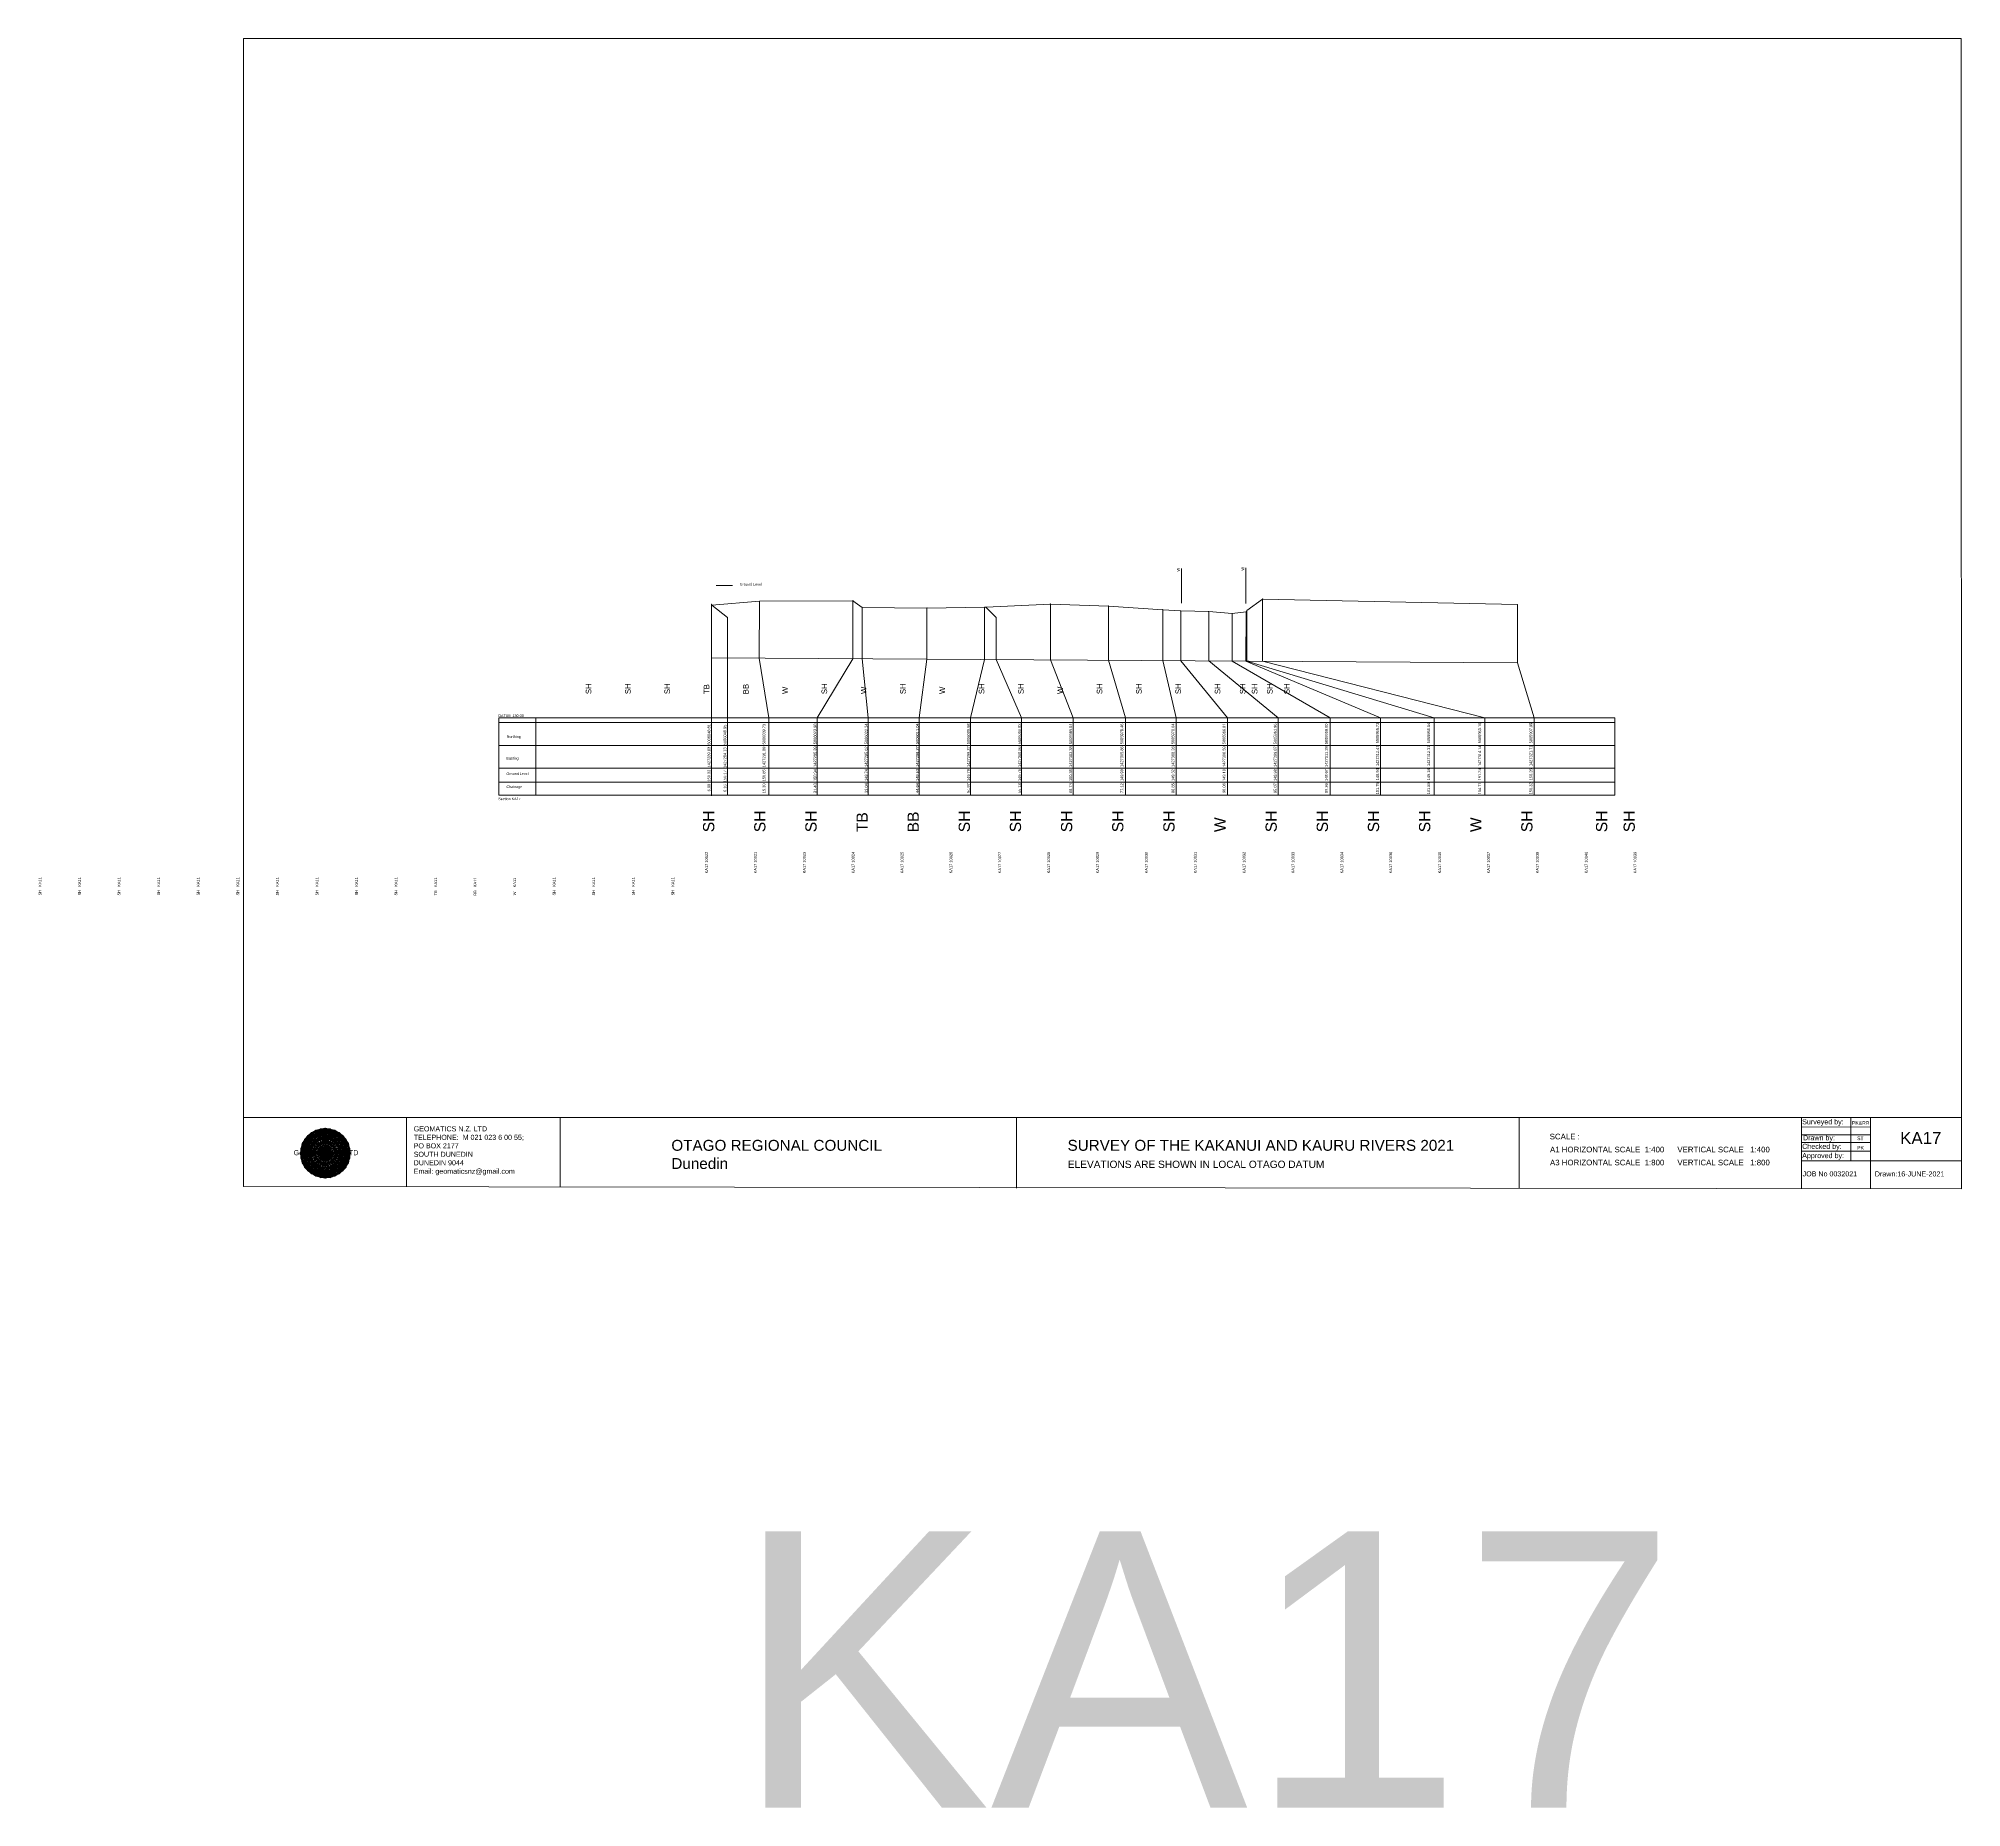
# Model space of a CAD drawing. Header units: millimetres. Extents: x -9373823 to 1075569, y -13754315 to 1425285150.
# Drawn here: x -1009452 to -665330, y -64956 to 251520 of the extents above; entities that cross this region are included whole.
import ezdxf

# ---------------------------------------------------------------- set-up
doc = ezdxf.new("R2010")
doc.units = ezdxf.units.MM
doc.header["$PDMODE"] = 35
doc.header["$PDSIZE"] = 20
doc.layers.get('0').update_dxf_attribs({"lineweight": 0})
doc.layers.add('CODE', color=7, linetype='Continuous', lineweight=0)
doc.layers.add('geo', color=7, linetype='Continuous', lineweight=0)
doc.styles.get("Standard").update_dxf_attribs({"font": 'arial.ttf'})

# ---------------------------------------------------------------- blocks, each defined once
blk = doc.blocks.new('Geomatics_Circle_SPT')
at = {"layer": 'geo', "color": 2, "linetype": 'Continuous', "lineweight": 0}
for p, q in [((0, 25.2), (-25.2, 0)), ((-24.7, 4.9), (-4.9, 24.7)), ((-24.7, -4.9), (4.9, 24.7)), ((-9.7, 23.3), (-23.3, 9.6)), ((9.7, 23.3), (-23.3, -9.7)), ((-21, 14), (-14, 21)), ((-21, -14), (14, 21)), ((-14, 21), (21, -14)), ((23.3, -9.7), (-9.7, 23.3)), ((-4.9, 24.7), (24.7, -4.9)), ((25.2, 0), (0, 25.2)), ((4.9, 24.7), (24.7, 4.9)), ((23.3, 9.7), (9.7, 23.3)), ((14, 21), (21, 14)), ((4.9, -24.7), (-24.7, 4.9)), ((-24.7, 0), (0, -24.7)), ((-23.3, 9.7), (9.7, -23.3)), ((14, -21), (-21, 14)), ((0, 0), (-17.8, 17.8)), ((0, 0), (-17.8, -17.8)), ((21, 14), (-14, -21)), ((-9.7, -23.3), (23.3, 9.7)), ((24.7, 4.9), (-4.9, -24.7)), ((0, 0), (17.8, 17.8)), ((0, 0), (17.8, -17.8)), ((0, -24.8), (25.2, 0)), ((17.8, 18.1), (17.8, 18.1)), ((-4.9, -24.7), (-24.7, -4.9)), ((-23.3, -9.7), (-9.7, -23.3)), ((-14, -21), (-21, -14)), ((-17.8, -17.8), (-17.8, -17.8)), ((24.7, -4.9), (4.9, -24.7)), ((9.7, -23.3), (23.3, -9.7)), ((21, -14), (14, -21)), ((18.1, -17.8), (18.1, -17.8)), ((4.9, -24.7), (4.9, -24.7))]:
    blk.add_line(p, q, dxfattribs=at)
at = {"layer": 'geo', "color": 1, "linetype": 'Continuous', "lineweight": 0}
for p, q in [((-25.2, 0), (9.7, 23.3)), ((-25.2, 0), (-9.6, 23.3)), ((-4.9, 24.8), (-24.7, -4.9)), ((4.9, 24.7), (-24.7, 4.9)), ((14, 21), (-24.7, -4.9)), ((-14, 21), (-24.7, 4.9)), ((-23.3, 9.7), (0, 25.2)), ((-23.3, -9.6), (0, 25.2)), ((4.9, 24.8), (-21, -14)), ((-4.9, 24.7), (-21, 14)), ((14, 21), (-21, 14)), ((-14, 21), (-21, -14)), ((-17.8, 17.8), (9.7, 23.3)), ((-17.8, 17.8), (-9.6, 23.3)), ((-17.8, -17.8), (9.7, 23.3)), ((-17.8, -17.8), (-9.7, 23.3)), ((4.9, 24.7), (-14, 21)), ((-4.9, 24.7), (-14, -20.9)), ((0, 0), (-14, 21)), ((-14, 21), (-4.9, -24.7)), ((-14, 21), (-14, 21)), ((24.7, -4.9), (-14, 21)), ((21, 14), (-14, 21)), ((-9.8, 23.1), (-9.8, 23.1)), ((-9.7, 23.3), (0, 25.2)), ((-9.7, 23.3), (0, -25.2)), ((-9.7, -23.3), (0, 25.2)), ((-9.6, 23.3), (17.8, -17.8)), ((-9.6, 23.3), (25.2, 0)), ((-9.6, 23.3), (17.8, 17.8)), ((0, 0), (-4.9, 24.7)), ((-4.9, 24.7), (-4.9, 24.7)), ((21, -14), (-4.9, 24.7)), ((24.8, 4.9), (-4.9, 24.7)), ((14, 21), (-4.9, 24.7)), ((-0.2, 25.1), (-0.2, 25.1)), ((0, 25.2), (9.7, -23.3)), ((0, 25.2), (23.3, -9.7)), ((0, 25.2), (23.3, 9.7)), ((0, 25.2), (9.7, 23.3)), ((0, 0), (4.9, 24.7)), ((0, -25.2), (9.7, 23.3)), ((0, 0), (14, 21)), ((21, 14), (4.9, 24.8)), ((14, -21), (4.9, 24.7)), ((24.7, -4.9), (4.9, 24.7)), ((4.9, 24.7), (4.9, 24.7)), ((4.9, -24.7), (14, 21)), ((9.4, 23.3), (9.4, 23.3)), ((9.7, 23.3), (17.8, -17.8)), ((9.7, 23.3), (25.2, 0)), ((9.7, 23.3), (17.8, 17.9)), ((21, -14), (14, 21)), ((24.7, 4.9), (14, 21)), ((14, 21), (14, 21)), ((-25.2, 0), (23.3, 9.7)), ((-25.2, 0), (-23.3, 9.7)), ((-23.3, -9.7), (-25.2, 0)), ((-9.6, -23.3), (-25.2, 0)), ((9.7, -23.3), (-25.2, 0)), ((21, 14), (-24.7, 4.9)), ((-21, 14), (-24.7, -4.9)), ((0, 0), (-24.7, 4.9)), ((-24.7, 4.9), (-21, -14)), ((-24.7, 4.9), (-4.9, -24.7)), ((-24.7, 4.9), (14, -21)), ((-24.7, 4.9), (-24.7, 4.9)), ((0, 0), (-24.7, -4.9)), ((-23.3, -9.6), (17.8, 17.8)), ((-23.3, 9.7), (-17.8, 17.9)), ((-23.3, -9.6), (-17.8, 17.9)), ((-23.3, 9.7), (17.8, 17.8)), ((-17.8, -17.8), (-23.3, 9.7)), ((0, -25.2), (-23.3, 9.7)), ((-23.3, 9.7), (17.8, -17.8)), ((-23.3, 9.7), (25.2, 0)), ((-23.3, 9.4), (-23.3, 9.4)), ((-23.3, -9.7), (25.2, 0)), ((0, 0), (-21, 14)), ((-21, 14), (-14, -21)), ((-21, 14), (4.9, -24.7)), ((-21, 14), (-21, 14)), ((24.7, 4.9), (-21, 14)), ((0, 0), (-21, -14)), ((-17.9, 17.6), (-17.9, 17.6)), ((-9.7, -23.3), (-17.8, 17.8)), ((-17.8, 17.8), (9.7, -23.3)), ((-17.8, 17.8), (23.3, -9.6)), ((-17.8, 17.8), (23.3, 9.7)), ((-17.8, -17.8), (23.3, 9.7)), ((-14, -21), (24.7, 4.9)), ((0, 0), (-14, -21)), ((-9.6, -23.3), (17.8, 17.9)), ((25.2, 0), (-9.6, -23.3)), ((-4.9, -24.7), (21, 14)), ((0, 0), (-4.9, -24.7)), ((0, 0), (21, 14)), ((23.3, 9.7), (0, -25.2)), ((0, 0), (24.8, 4.9)), ((0, 0), (4.9, -24.7)), ((0, 0), (14, -21)), ((0, 0), (21, -14)), ((0, 0), (24.8, -4.9)), ((4.9, -24.7), (24.7, 4.9)), ((17.8, 17.8), (9.7, -23.3)), ((25.2, 0), (9.7, -23.3)), ((14, -21), (21, 14)), ((17.6, 17.9), (17.6, 17.9)), ((17.8, 17.8), (23.3, -9.7)), ((17.8, 17.8), (23.3, 9.7)), ((23.3, 9.7), (17.8, -17.8)), ((24.7, -4.9), (21, 14)), ((21, 14), (21, 14)), ((21, -14), (24.7, 4.9)), ((23.1, 9.8), (23.1, 9.8)), ((23.3, 9.7), (25.2, 0)), ((25.2, 0), (23.3, -9.6)), ((24.7, 4.9), (24.7, 4.9)), ((25.1, 0.2), (25.1, 0.2)), ((-25.2, 0), (23.3, -9.7)), ((-25.1, -0.2), (-25.1, -0.2)), ((-24.7, -4.9), (-24.7, -4.9)), ((-24.7, -4.9), (-14, -21)), ((-24.7, -4.9), (4.9, -24.7)), ((-24.7, -4.9), (21, -14)), ((-17.8, -17.8), (-23.3, -9.7)), ((0, -25.2), (-23.3, -9.6)), ((17.8, -17.8), (-23.3, -9.6)), ((-23.1, -9.8), (-23.1, -9.8)), ((-21, -14), (24.7, -4.9)), ((-21, -14), (-21, -14)), ((-21, -14), (-4.9, -24.7)), ((-21, -14), (14, -21)), ((23.3, -9.7), (-17.8, -17.8)), ((-9.6, -23.3), (-17.8, -17.8)), ((9.7, -23.3), (-17.8, -17.8)), ((-17.6, -17.9), (-17.6, -17.9)), ((-14, -21), (21, -14)), ((17.8, -17.8), (-9.7, -23.3)), ((-4.9, -24.7), (24.7, -4.9)), ((23.3, -9.6), (0, -25.2)), ((4.9, -24.7), (21, -14)), ((17.8, -17.8), (9.7, -23.3)), ((14, -21), (24.7, -4.9)), ((23.3, -9.6), (17.8, -17.8)), ((17.9, -17.6), (17.9, -17.6)), ((21, -14), (21, -14)), ((23.3, -9.4), (23.3, -9.4)), ((24.7, -4.9), (24.7, -4.9)), ((-14, -21), (-14, -21)), ((-14, -21), (4.9, -24.7)), ((0, -25.2), (-9.7, -23.3)), ((-9.4, -23.3), (-9.4, -23.3)), ((-4.9, -24.7), (14, -21)), ((-4.9, -24.7), (-4.9, -24.7)), ((9.7, -23.3), (0, -25.2)), ((0.2, -25.1), (0.2, -25.1)), ((4.9, -24.7), (4.9, -24.7)), ((9.8, -23.1), (9.8, -23.1)), ((14, -21), (14, -21))]:
    blk.add_line(p, q, dxfattribs=at)
at = {"layer": 'geo', "color": 114, "linetype": 'Continuous', "lineweight": 0}
for p, q in [((-24.7, 4.9), (14, 21)), ((9.7, 23.3), (-23.3, 9.7)), ((-20.9, 14), (4.9, 24.7)), ((0, 25.2), (-17.8, 17.8)), ((-14, 21), (-4.9, 24.7)), ((4.9, -24.7), (-14, 21)), ((0, 0), (-9.7, 23.3)), ((-4.9, 24.7), (14, -21)), ((17.8, -17.8), (0, 25.2)), ((0, 0), (9.7, 23.3)), ((4.9, 24.7), (21, -14)), ((23.3, -9.7), (9.7, 23.3)), ((14, 21), (24.7, -4.9)), ((17.9, 17.8), (-25.2, 0)), ((-24.7, -4.9), (21, 14)), ((-14, -21), (-24.7, 4.9)), ((0, 0), (-23.3, 9.7)), ((-23.3, 9.7), (-9.7, -23.3)), ((0, 0), (-23.3, -9.7)), ((-4.9, -24.7), (-21, 14)), ((24.8, 4.9), (-20.9, -14)), ((-17.8, 17.8), (0, -25.2)), ((0, 0), (-9.7, -23.3)), ((0, 0), (23.3, 9.7)), ((0, 0), (9.7, -23.3)), ((0, 0), (23.3, -9.7)), ((25.2, 0), (17.8, 17.8)), ((21, 14), (24.7, 4.9)), ((-25.2, 0), (-17.8, -17.8)), ((-21, -14), (-24.7, -4.9)), ((-17.8, -17.8), (25.2, 0)), ((24.8, -4.9), (-14, -21)), ((-9.6, -23.3), (23.3, -9.7)), ((21, -14), (-4.9, -24.8)), ((0, -25.2), (17.9, -17.8)), ((14, -21), (4.9, -24.8))]:
    blk.add_line(p, q, dxfattribs=at)
at = {"layer": 'geo', "color": 250, "linetype": 'Continuous', "lineweight": 0}
for p, q in [((-14, 21), (-14, 21)), ((14, 21), (-14, 21)), ((-14, 20.9), (-14, -21)), ((-9.7, 23.3), (9.7, 23.3)), ((-9.7, -23.3), (-9.7, 23.3)), ((-4.9, 24.7), (4.9, 24.7)), ((-4.9, 24.7), (-4.9, -24.7)), ((0, 0), (0, 25.2)), ((4.9, 24.7), (4.9, -24.7)), ((9.7, -23.3), (9.7, 23.3)), ((14, 21), (14, -21)), ((0, 0), (-25.2, 0)), ((24.7, 4.9), (-24.7, 4.9)), ((-24.7, 4.9), (-24.7, -4.9)), ((-23.3, 9.7), (23.3, 9.7)), ((-23.3, 9.7), (-23.3, 9.7)), ((-23.3, -9.7), (-23.3, 9.7)), ((21, 14), (-21, 14)), ((-21, 14), (-21, -14)), ((-17.8, 17.8), (17.8, 17.8)), ((-17.8, -17.8), (-17.8, 17.8)), ((0, 0), (0, -25.2)), ((0, 0), (25.2, 0)), ((17.8, -17.8), (17.8, 17.8)), ((21, 14), (21, 14)), ((21, -14), (21, 14)), ((23.3, 9.7), (23.3, -9.7)), ((24.7, 4.9), (24.7, 4.9)), ((24.7, -4.9), (24.7, 4.9)), ((-24.7, -4.9), (24.7, -4.9)), ((23.3, -9.7), (-23.3, -9.7)), ((-21, -14), (21, -14)), ((17.8, -17.8), (-17.8, -17.8)), ((-14, -21), (14, -21)), ((9.7, -23.3), (-9.7, -23.3)), ((-4.9, -24.7), (4.9, -24.7))]:
    blk.add_line(p, q, dxfattribs=at)
blk = doc.blocks.new('GeomaticsNZ TITLE BLOCK')
at = {"color": 7, "linetype": 'Continuous', "lineweight": 0}
for p, q in [((0, 94.9), (0, 1579.2)), ((0, 1579.2), (2363.4, 1579.2)), ((2363.4, 1579.2), (2364, 94.9)), ((2364, 94.9), (0, 94.9)), ((0, 94.9), (0, 0)), ((15.9, 94.9), (2364, 94.9)), ((224.3, 95.2), (224.3, -0.3)), ((2364, 94.9), (382.6, 94.9)), ((435.8, 95.2), (435.8, -0.7)), ((1063.4, 94.9), (1063.4, -2.4)), ((1755.4, 94.9), (1755.4, -2.6)), ((2143.9, 94.9), (2143.7, -3)), ((2143.9, 81.9), (2238.6, 81.7)), ((2211.5, 94.9), (2211.5, 36.1)), ((2238.6, 94.8), (2238.6, -3.2)), ((2364, -3.5), (2364, 94.9)), ((2143.6, 60.4), (2238.6, 60.4)), ((2143.9, 71), (2238.6, 71)), ((2143.8, 48.6), (2238.6, 48.6)), ((2143.8, 35.4), (2364, 35.3)), ((0, 0), (2364, -3.5))]:
    blk.add_line(p, q, dxfattribs=at)
at = {"color": 7, "linetype": 'Continuous', "lineweight": 0, "xscale": 1.36, "yscale": 1.36, "zscale": 1.36}
blk.add_blockref('Geomatics_Circle_SPT', (112.4, 45.7), dxfattribs=at)
at = {"color": 7, "linetype": 'Continuous', "lineweight": 0}
for s, p in [('PK&RR', (2213.2, 84.8)), ('ST', (2220.3, 63.6)), ('PK', (2220.4, 50.6))]:
    blk.add_text(s, height=5, dxfattribs=at).set_placement(p)
at = {"color": 7, "linetype": 'Continuous', "lineweight": 0, "attachment_point": 1}
for s, width, heights, insert, char_height in [('{\\C256;GEOMATICS N.Z. LTD                   \\PTELEPHONE:  M 021 023 6 00 55;\\PPO BOX 2177\\PSOUTH DUNEDIN\\PDUNEDIN 9044\\PEmail: geomaticsnz@gmail.com}', 3535.727, [94.7], (234, 82.7), 7), ('{\\C256;Surveyed by:}', 3535.727, [0], (2144.7, 92.4), 7), ('{\\C256;OTAGO REGIONAL COUNCIL\\PDunedin}', 3535.727, [0], (588.6, 64), 15), ('{\\C256;SURVEY OF THE KAKANUI AND KAURU RIVERS 2021}', 3535.727, [0], (1133.8, 64), 15), ('{\\C256;Checked by:}', 3535.727, [0], (2144.7, 58.6), 7), ('{\\C256;Drawn by:}', 3535.727, [0], (2145.8, 70.4), 7), ('{\\C256;Geomatics N.Z. LTD                   }', 125.079, [15.8], (68.8, 49.9), 7), ('{\\C256;ELEVATIONS ARE SHOWN IN LOCAL OTAGO DATUM}', 3535.727, [0], (1134.1, 35.4), 10), ('{\\C256;Approved by:}', 3535.727, [0], (2144.7, 45.9), 7), ('{\\C256;JOB No 0032021}', 3535.727, [0], (2145.3, 20.8), 7), ('{\\C256;Drawn:16-JUNE-2021}', 3535.727, [0], (2244.7, 20.7), 7)]:
    blk.add_mtext_dynamic_manual_height_columns(s, width=width, gutter_width=159, heights=heights, dxfattribs=dict(at, insert=insert, char_height=char_height))

msp = doc.modelspace()

# ---------------------------------------------------------------- linework, layer by layer
at = {"color": 7, "lineweight": 0}
for p, q in [((-804920, 150527), (-804920, 156706)), ((-793399, 150420), (-793399, 156813)), ((-744796, 139813), (-741787, 130000))]:
    msp.add_line(p, q, dxfattribs=at)
at = {"color": 1, "lineweight": 0}
msp.add_line((-888160, 153653), (-885253, 153653), dxfattribs=at)
at = {"lineweight": 0}
for p, q in [((-889033, 150317), (-889033, 116048)), ((-880428, 150847), (-880492, 140671)), ((-863714, 150938), (-863714, 140565)), ((-862070, 149738), (-862070, 140554)), ((-850467, 149628), (-850467, 140481)), ((-840137, 149789), (-840137, 140416)), ((-793363, 148940), (-793419, 140120)), ((-889033, 140725), (-744796, 139813)), ((-880492, 140671), (-878778, 130000)), ((-863714, 140565), (-870100, 130000)), ((-862070, 140554), (-860969, 130000)), ((-850467, 140481), (-851880, 130000)), ((-840137, 140416), (-842641, 130000)), ((-838095, 140403), (-833554, 130000)), ((-828370, 140341), (-824310, 130000)), ((-817990, 140276), (-814914, 130000)), ((-808264, 140214), (-805877, 130000)), ((-805054, 140194), (-796710, 130000)), ((-800039, 140162), (-787601, 130000)), ((-795856, 140136), (-778302, 130000)), ((-793419, 140120), (-769306, 130000)), ((-793219, 140119), (-759690, 130000)), ((-790396, 140101), (-750618, 130000)), ((-927096, 130000), (-927096, 129453)), ((-878778, 116176), (-878778, 130000)), ((-870100, 116176), (-870100, 130000)), ((-860969, 116176), (-860969, 130000)), ((-851880, 116176), (-851880, 130000)), ((-842641, 116176), (-842641, 130000)), ((-833554, 116176), (-833554, 130000)), ((-824310, 116176), (-824310, 130000)), ((-814914, 116176), (-814914, 130000)), ((-805877, 116176), (-805877, 130000)), ((-796710, 116176), (-796710, 130000)), ((-787601, 116176), (-787601, 130000)), ((-778302, 116176), (-778302, 130000)), ((-769306, 116176), (-769306, 130000)), ((-759690, 116176), (-759690, 130000)), ((-750618, 116176), (-750618, 130000)), ((-741787, 116176), (-741787, 130000))]:
    msp.add_line(p, q, dxfattribs=at)
at = {"color": 7, "lineweight": 0, "transparency": 33554687}
for p, q in [((-927096, 130000), (-727359, 130000)), ((-927096, 129453), (-927096, 116176)), ((-927096, 129154), (-727359, 129154)), ((-920460, 130000), (-920460, 116176)), ((-727359, 130000), (-727359, 116176)), ((-927096, 125031), (-727359, 125031)), ((-927096, 120970), (-727359, 120970)), ((-927096, 118467), (-727359, 118467)), ((-927096, 116176), (-727359, 116176))]:
    msp.add_line(p, q, dxfattribs=at)
at = {"color": 1, "lineweight": 0}
msp.add_lwpolyline([(-889033, 150317), (-888951, 150167), (-880428, 150847), (-863714, 150938), (-862070, 149738), (-850467, 149628), (-840137, 149789), (-839933, 149759), (-828370, 150349), (-817990, 149990), (-808264, 149320), (-805054, 149100), (-800039, 148980), (-795856, 148670), (-793363, 148940), (-793219, 149180), (-790396, 151241), (-744796, 150262)], dxfattribs=at)
at = {"lineweight": 0}
for points in [[(-888951, 150167), (-886127, 147928), (-886127, 140706)], [(-839933, 149759), (-838095, 147934), (-838095, 140403)], [(-828370, 150349), (-828370, 140341)], [(-817990, 149990), (-817990, 140276)], [(-808264, 149320), (-808264, 140214)], [(-805054, 149100), (-805054, 140194)], [(-800039, 148980), (-800039, 140162)], [(-795856, 148670), (-795856, 140136)], [(-793219, 149180), (-793219, 140119)], [(-790396, 151241), (-790396, 140101)], [(-744796, 150262), (-744796, 139813)], [(-886127, 140706), (-886127, 116176)]]:
    msp.add_lwpolyline(points, dxfattribs=at)
for p in [(-889033, 150317), (-888951, 150167), (-880428, 150847), (-863714, 150938), (-862070, 149738), (-850467, 149628), (-840137, 149789), (-839933, 149759), (-828370, 150349), (-817990, 149990), (-808264, 149320), (-805054, 149100), (-800039, 148980), (-795856, 148670), (-793363, 148940), (-793219, 149180), (-790396, 151241), (-744796, 150262)]:
    msp.add_point(p, dxfattribs=at)

# ---------------------------------------------------------------- block references
at = {"color": 7, "lineweight": 0, "xscale": 130.037656131007, "yscale": 130.037656131007, "zscale": 130.037656131007}
msp.add_blockref('GeomaticsNZ TITLE BLOCK', (-972738, 46160), dxfattribs=at)

# ---------------------------------------------------------------- texts
at = {"color": 7, "lineweight": 0, "transparency": 33554687}
for s, height, p in [('Ground Level', 473.07, (-883968, 153653)), ('DATUM 130.00', 473.07, (-927163, 130136)), ('Northing', 473.1, (-925652, 126387)), ('Easting', 473.1, (-925721, 122528)), ('Ground Level', 473.07, (-925704, 119739)), ('Chainage', 473.1, (-925701, 117414)), ('Section KA17', 473.07, (-927163, 115258))]:
    msp.add_text(s, height=height, dxfattribs=at).set_placement(p)
at = {"lineweight": 0}
for s, p in [('6.08  150.32  1427289.83  5006048.81', (-889213, 116826)), ('6.16  150.17  1427284.13  5006048.95', (-886365, 116730)), ('  15.30  150.85  1427291.89  5006039.73', (-879382, 116100)), ('  31.40  150.94  1427295.39  5006023.98', (-870232, 116146)), ('  33.04  149.74  1427295.62  5006022.34', (-861083, 116146)), ('  44.64  149.63  1427298.27  5006011.04', (-851934, 116167)), ('  54.97  149.79  1427299.37  5006000.68', (-842785, 116147)), ('  55.18  149.76  1427300.86  5006000.83', (-833636, 116147)), ('  66.74  150.35  1427303.38  5005989.54', (-824487, 116149)), ('  77.12  149.99  1427305.86  5005979.46', (-815338, 116143)), ('  86.85  149.32  1427308.28  5005970.04', (-806189, 116147)), ('  90.06  149.10  1427308.59  5005966.81', (-797040, 116147)), ('  95.07  148.98  1427309.87  5005961.96', (-787891, 116147)), ('  99.26  148.67  1427311.28  5005958.00', (-778742, 116147)), (' 101.75  148.94  1427312.47  5005955.73', (-769593, 116100)), (' 101.89  149.18  1427312.31  5005955.54', (-760444, 116100)), (' 104.71  151.24  1427314.14  5005953.10', (-751295, 116100)), (' 150.32  150.26  1427321.71  5005907.99', (-742146, 116100))]:
    msp.add_text(s, height=500, rotation=90, dxfattribs=at).set_placement(p)
at = {"color": 7, "lineweight": 0}
for s, height, p in [('SCALE :  ', 1005.5, (-739022, 54575)), ('KA17', 2154.7, (-676306, 53739)), ('A1 HORIZONTAL SCALE  1:400      VERTICAL SCALE   1:400 ', 1005.54, (-738975, 52251)), ('A3 HORIZONTAL SCALE  1:800      VERTICAL SCALE   1:800', 1005.54, (-738975, 49928)), ('KA17', 49394.5, (-885071, -64956))]:
    msp.add_text(s, height=height, dxfattribs=at).set_placement(p)
at = {"color": 7, "lineweight": 0, "char_height": 500, "attachment_point": 1, "rotation": 90}
for insert in [(-805708, 156164), (-794187, 156325)]:
    msp.add_mtext_dynamic_manual_height_columns('W', width=4277.93, gutter_width=12.5, heights=[0], dxfattribs=dict(at, insert=insert))
at = {"layer": 'CODE', "color": 7, "linetype": 'Continuous', "lineweight": 0}
for s, p in [(' SH', (-910523, 133831)), (' SH', (-903481, 133831)), (' SH', (-896440, 133831)), (' TB', (-889407, 133846)), (' BB', (-882382, 133812)), (' W', (-875358, 133854)), (' SH', (-868325, 133831)), (' W', (-861291, 133854)), (' SH', (-854258, 133831)), (' W', (-847225, 133854)), (' SH', (-840192, 133831)), (' SH', (-833151, 133831)), (' W', (-826117, 133854)), (' SH', (-819084, 133831)), (' SH', (-812043, 133831)), (' SH', (-805001, 133831)), (' SH', (-797960, 133831)), (' SH', (-793462, 133831)), (' SH', (-791330, 133831)), (' SH', (-788616, 133831)), (' SH', (-785564, 133831))]:
    msp.add_text(s, height=1000, rotation=90, dxfattribs=at).set_placement(p)
at = {"layer": 'CODE', "lineweight": 0}
for s, height, p in [('  SH', 2000, (-888524, 107969)), ('  SH', 2000, (-879369, 107969)), ('  SH', 2000, (-870214, 107969)), ('  TB', 2000, (-861067, 107984)), ('  BB', 2000, (-851929, 107949)), ('  SH', 2000, (-842783, 107969)), ('  SH', 2000, (-833628, 107969)), ('  SH', 2000, (-824473, 107969)), ('  SH', 2000, (-815317, 107969)), ('  SH', 2000, (-806162, 107969)), ('  W', 2000, (-797016, 107992)), ('  SH', 2000, (-787869, 107969)), ('  SH', 2000, (-778714, 107969)), ('  SH', 2000, (-769559, 107969)), ('  SH', 2000, (-760404, 107969)), ('  W', 2000, (-751257, 107992)), ('  SH', 2000, (-742111, 107969)), ('  SH', 2000, (-728734, 107969)), ('  SH', 2000, (-723801, 107969)), ('KA17 10022', 500, (-889656, 102175)), ('KA17 10021', 500, (-880911, 102175)), ('KA17 10023', 500, (-872166, 102175)), ('KA17 10024', 500, (-863420, 102175)), ('KA17 10025', 500, (-854675, 102175)), ('KA17 10026', 500, (-845930, 102175)), ('KA17 10027', 500, (-837185, 102175)), ('KA17 10028', 500, (-828440, 102175)), ('KA17 10029', 500, (-819694, 102175)), ('KA17 10030', 500, (-810949, 102175)), ('KA17 10031', 500, (-802204, 102175)), ('KA17 10032', 500, (-793458, 102175)), ('KA17 10033', 500, (-784713, 102175)), ('KA17 10034', 500, (-775967, 102175)), ('KA17 10036', 500, (-767222, 102175)), ('KA17 10035', 500, (-758476, 102175)), ('KA17 10037', 500, (-749731, 102175)), ('KA17 10038', 500, (-740985, 102175)), ('KA17 10040', 500, (-732240, 102175)), ('KA17 10039', 500, (-723495, 102175))]:
    msp.add_text(s, height=height, rotation=90, dxfattribs=at).set_placement(p)
at = {"layer": 'CODE', "color": 7, "lineweight": 0}
for s, p in [('SH   KA11', (-1008945, 98214)), ('SH   KA11', (-1001863, 98214)), ('SH   KA11', (-994782, 98214)), ('SH   KA11', (-987700, 98214)), ('SH   KA11', (-980619, 98214)), ('SH   KA11', (-973537, 98214)), ('SH   KA11', (-966456, 98214)), ('SH   KA11', (-959374, 98214)), ('SH   KA11', (-952293, 98214)), ('SH   KA11', (-945211, 98214)), ('TB   KA11', (-938136, 98229)), ('BB   KA11', (-931069, 98194)), ('W    KA11', (-924003, 98236)), ('SH   KA11', (-916929, 98214)), ('SH   KA11', (-909848, 98214)), ('SH   KA11', (-902766, 98214)), ('SH   KA11', (-895685, 98214))]:
    msp.add_text(s, height=500, rotation=90, dxfattribs=at).set_placement(p)

doc.saveas('drawing.dxf')
